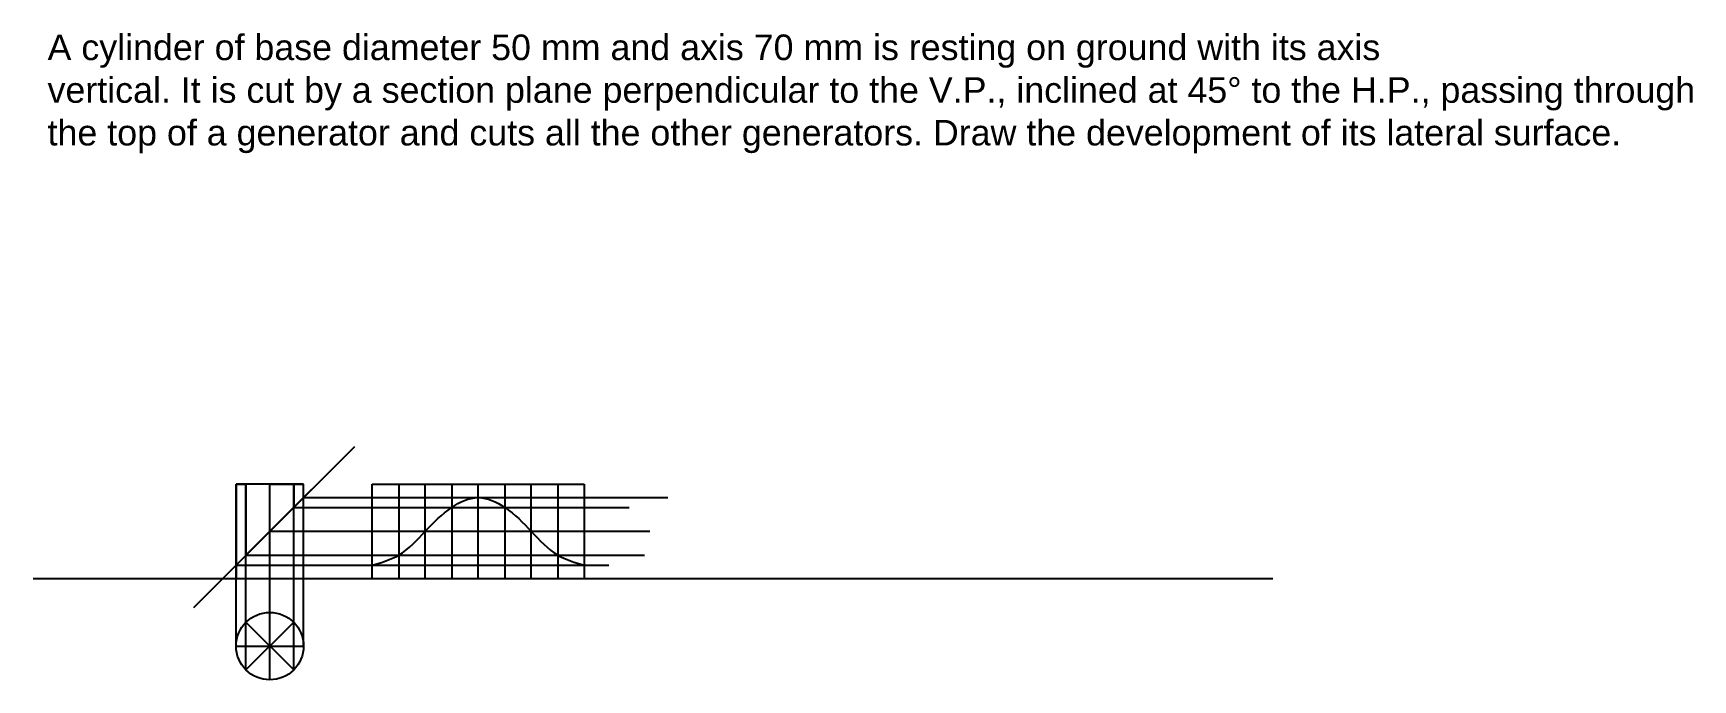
# Model space of a CAD drawing. Header units: millimetres. Extents: x 186 to 71940, y -203 to 575.
# Drawn here: x 37624 to 38853, y -76 to 403 of the extents above; entities that cross this region are included whole.
import ezdxf

# ---------------------------------------------------------------- set-up
doc = ezdxf.new("R2010")
doc.units = ezdxf.units.MM
doc.header["$MEASUREMENT"] = 0
doc.styles.get("Standard").update_dxf_attribs({"font": 'arial.ttf'})

msp = doc.modelspace()

# ---------------------------------------------------------------- texts
at = {"color": 7, "true_color": 0xffffff, "insert": (37634.47, 401.85), "char_height": 18.971, "attachment_point": 1}
msp.add_mtext_dynamic_manual_height_columns('A cylinder of base diameter 50 mm and axis 70 mm is resting on ground with its axis \\Pvertical. It is cut by a section plane perpendicular to the V.P., inclined at 45° to the H.P., passing through \\Pthe top of a generator and cuts all the other generators. Draw the development of its lateral surface.', width=38495.3296, gutter_width=94.86, heights=[151.75], dxfattribs=at)

# ---------------------------------------------------------------- linework, layer by layer
at = {"color": 7, "lineweight": -3, "true_color": 0xffffff}
for p, q in [((37861.7, 96.38), (37742.43, -22.9)), ((37799.03, 33.7), (37861.7, 96.38)), ((37774.03, -51.38), (37774.03, 68.7)), ((37824.03, 68.7), (37774.03, 68.7)), ((37774.03, 68.7), (37774.03, -1.3)), ((37774.03, 8.7), (37774.03, 68.7)), ((37774.03, 68.7), (37781.35, 68.7)), ((37799.03, -51.38), (37799.03, 68.7)), ((37799.03, -1.3), (37799.03, 68.7)), ((37799.03, 68.7), (37824.03, 68.7)), ((37824.03, -51.38), (37824.03, 68.7)), ((37824.03, -1.3), (37824.03, 68.7)), ((37874.86, -1.3), (37874.86, 68.7)), ((37874.86, 68.7), (38031.86, 68.7)), ((38031.86, 68.7), (38031.86, -1.3)), ((38031.86, 8.66), (38031.86, -1.3)), ((37623.82, -1.3), (38541.74, -1.3)), ((37774.03, -1.3), (37824.03, -1.3)), ((37816.7, -33.7), (37781.35, -69.06)), ((37799.03, -51.38), (37781.35, -33.7)), ((37781.35, -33.7), (37816.7, -69.06)), ((37799.03, -76.38), (37799.03, -26.38)), ((37799.03, -51.38), (37816.7, -33.7)), ((37774.03, -51.38), (37824.03, -51.38))]:
    msp.add_line(p, q, dxfattribs=at)
at = {"color": 4, "lineweight": -3}
for p, q in [((37774.03, 8.66), (37774.03, 68.7)), ((37774.03, 68.7), (37781.35, 68.7)), ((37781.35, 68.7), (37781.35, 16.03)), ((37799.03, 33.7), (37799.03, 68.7)), ((37799.03, 68.7), (37816.7, 68.7)), ((37816.7, 68.7), (37816.7, 51.38)), ((37824.03, 68.7), (37816.7, 68.7)), ((37824.03, 58.7), (37824.03, 68.7)), ((37874.86, -1.3), (37874.86, 68.7)), ((37874.86, 68.7), (38031.86, 68.7)), ((37874.86, 68.7), (37894.49, 68.7)), ((37894.49, 68.7), (37894.49, -1.3)), ((37914.11, -1.3), (37914.11, 68.7)), ((37914.11, 68.7), (37933.74, 68.7)), ((37933.74, 68.7), (37933.74, -1.3)), ((37953.36, -1.3), (37953.36, 68.7)), ((37953.36, 68.7), (37972.99, 68.7)), ((37972.99, 68.7), (37972.99, -1.3)), ((37992.61, -1.3), (37992.61, 68.7)), ((37992.61, 68.7), (38012.24, 68.7)), ((38012.24, 68.7), (38012.24, -1.3)), ((38031.86, 68.7), (38031.86, -1.3)), ((37816.7, 51.38), (37824.03, 58.7)), ((37781.35, 16.03), (37799.03, 33.7)), ((37874.86, -1.3), (38031.86, -1.3)), ((37894.49, -1.3), (37914.11, -1.3)), ((37933.74, -1.3), (37953.36, -1.3)), ((37972.99, -1.3), (37992.61, -1.3)), ((38012.24, -1.3), (38031.86, -1.3))]:
    msp.add_line(p, q, dxfattribs=at)
at = {"color": 1, "lineweight": -3}
for p, q in [((37781.35, -69.06), (37781.35, 68.7)), ((37816.7, -69.06), (37816.7, 68.7))]:
    msp.add_line(p, q, dxfattribs=at)
at = {"color": 242, "lineweight": -3, "true_color": 0xcd2027}
for p, q in [((37816.7, 51.38), (38065.04, 51.38)), ((37824.03, 58.7), (38093.81, 58.7)), ((37799.03, 33.7), (38080.37, 33.7)), ((37781.35, 16.03), (38076.36, 16.03)), ((37774.03, 8.66), (38049.95, 8.66))]:
    msp.add_line(p, q, dxfattribs=at)
at = {"color": 7, "lineweight": -3, "true_color": 0xffffff}
msp.add_circle((37799.03, -51.38), 25, dxfattribs=at)
msp.add_spline([(37874.86, 8.66), (37894.49, 16.03), (37914.11, 33.7), (37933.74, 51.38), (37953.36, 58.7), (37972.99, 51.38), (37992.61, 33.7), (38012.24, 16.03), (38031.86, 8.66)], degree=3, dxfattribs=at)

msp.set_redraw_order([(e.dxf.handle, doc.entitydb.next_handle()) for e in msp.query("TEXT MTEXT ATTDEF DIMENSION ARC_DIMENSION")])  # texts and dimensions are drawn at this point

doc.saveas('drawing.dxf')
